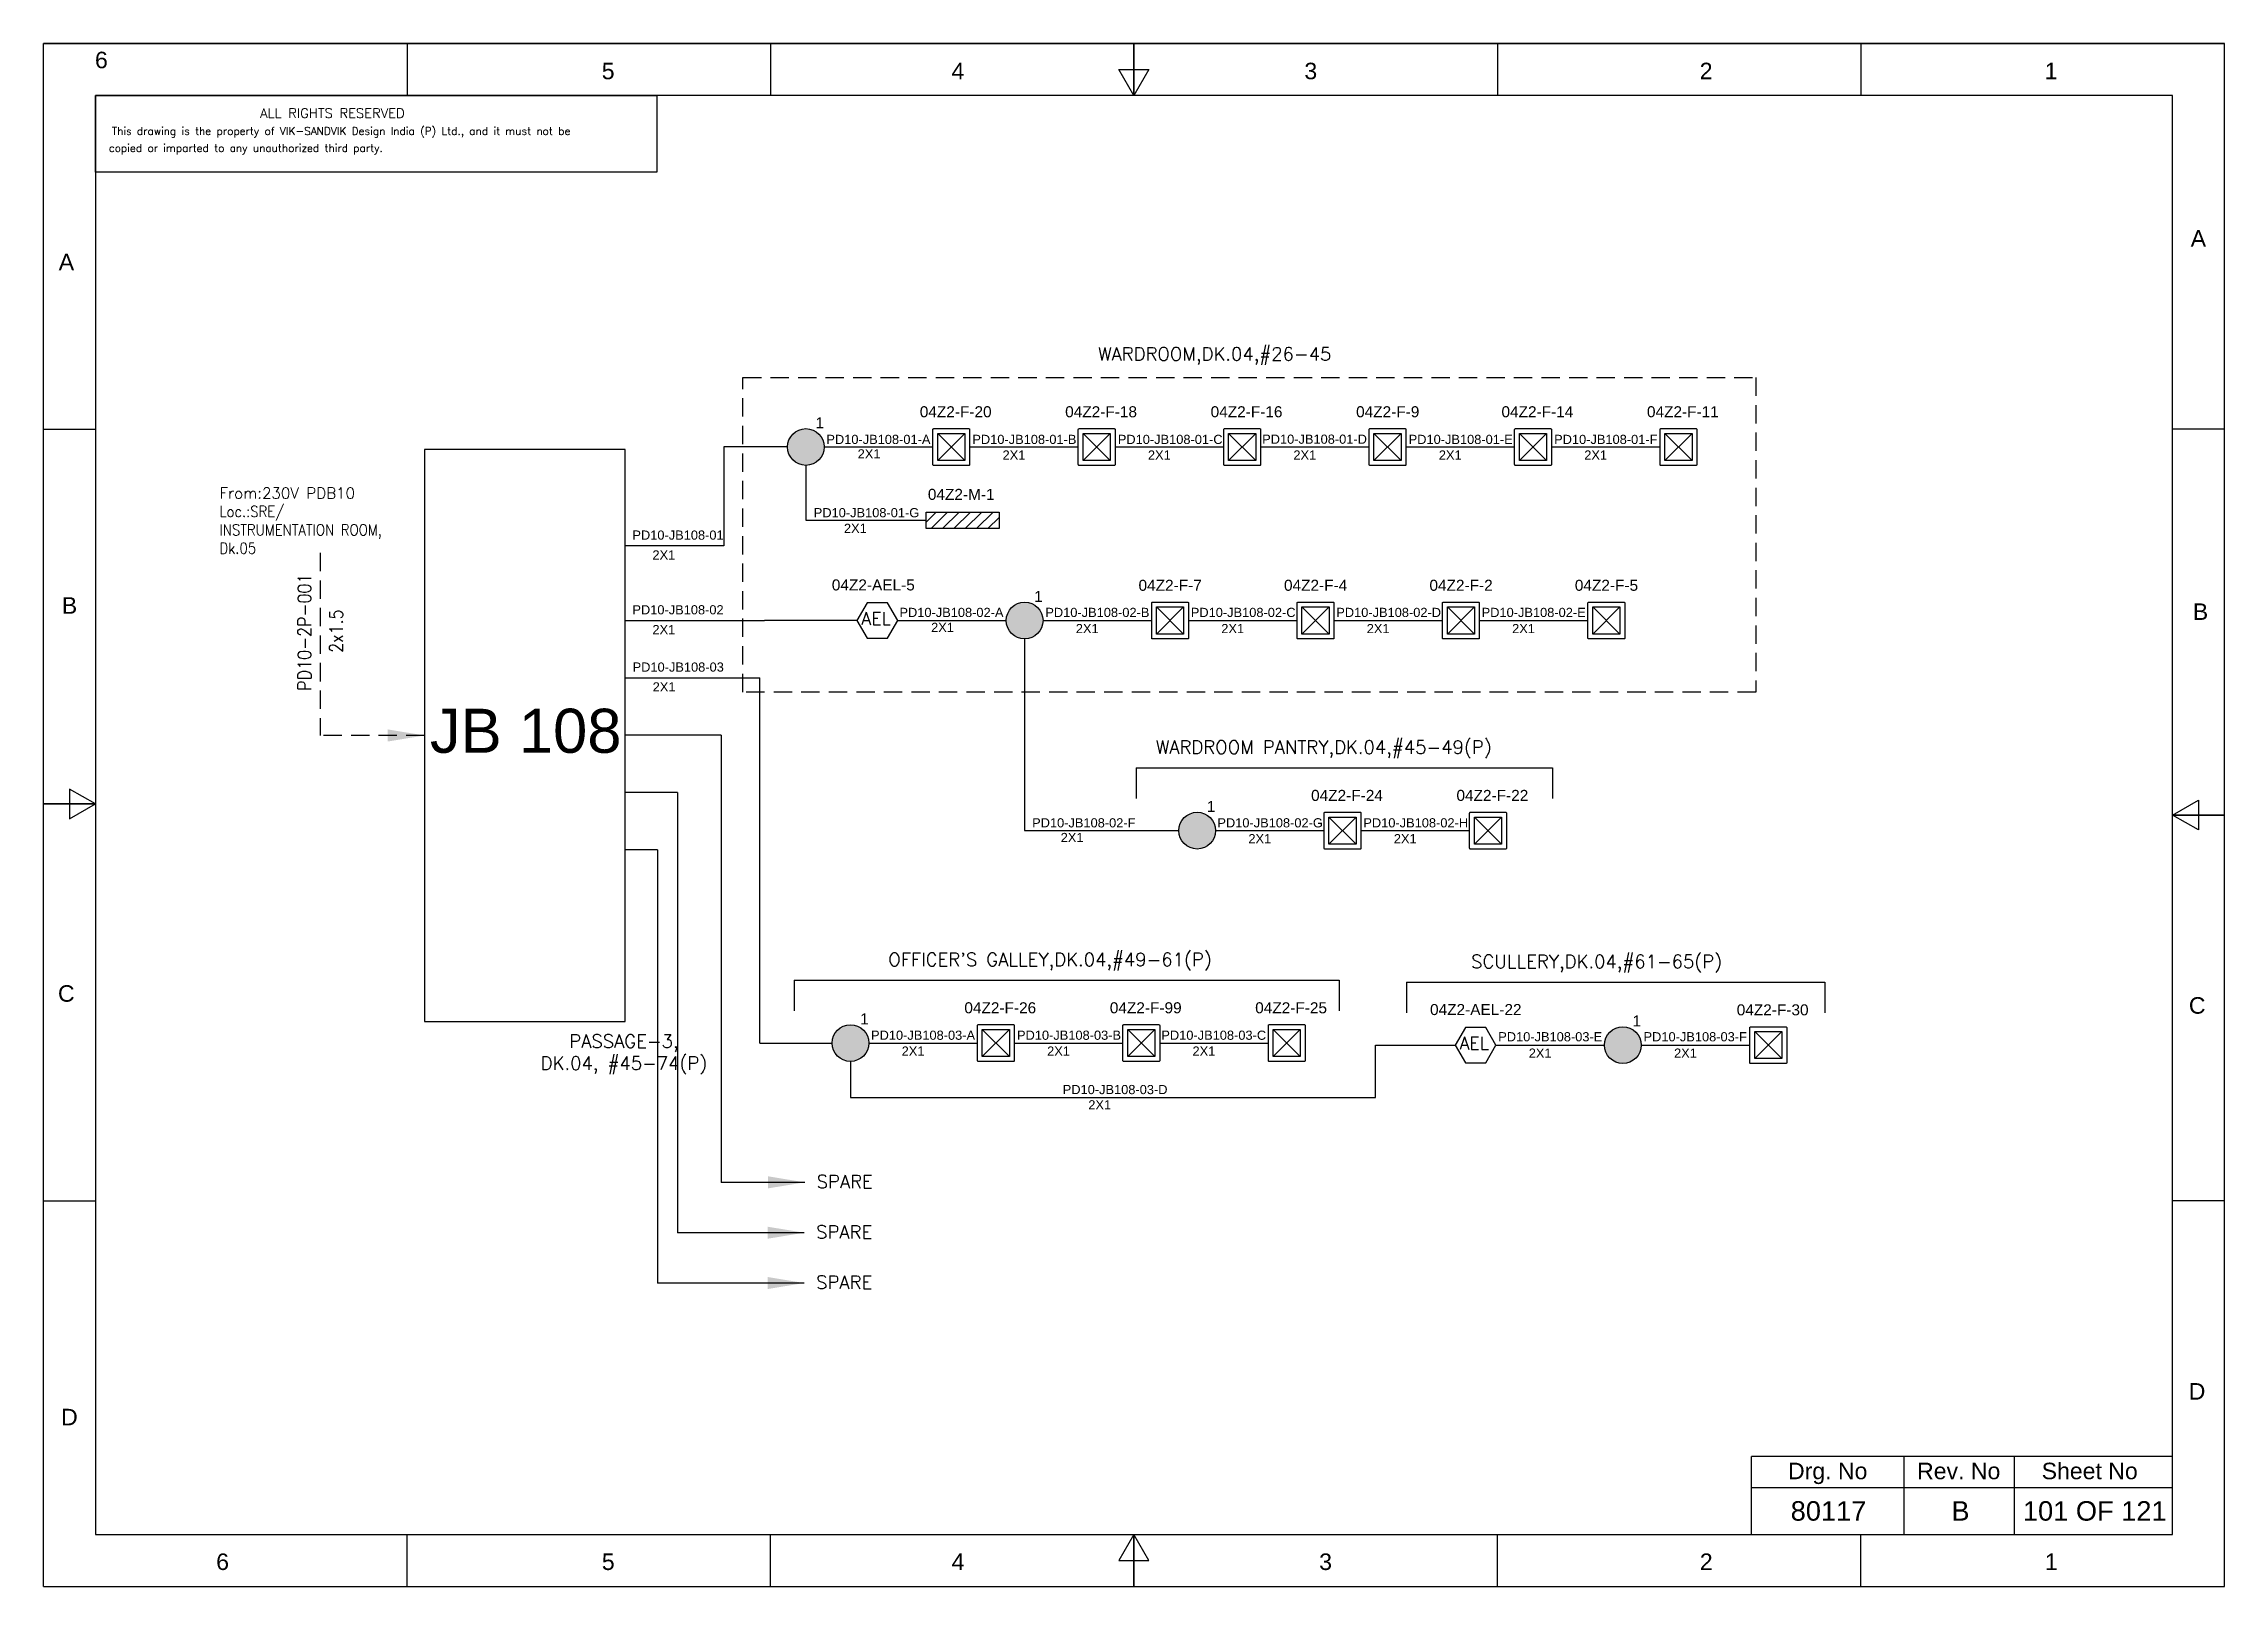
# Model space of a CAD drawing. Header units: inches. Extents: x -3311 to 1429, y -713 to 2436.
# Drawn here: x -3309.1 to -3012.1, y -713.5 to -503.4 of the extents above; entities that cross this region are included whole.
import ezdxf
from ezdxf.enums import TextEntityAlignment as Align

# ---------------------------------------------------------------- set-up
doc = ezdxf.new("R2010")
doc.units = ezdxf.units.IN
doc.linetypes.add('HIDDEN', pattern=[0.375, 0.25, -0.125])
doc.linetypes.add('SOLID', pattern=[0])
for name, color, linetype, lineweight in [('ELEC_TXT-025', 1, 'Continuous', 25), ('HEL-025', 1, 'Continuous', 25), ('HEL-035', 2, 'Continuous', 35)]:
    doc.layers.add(name, color=color, linetype=linetype, lineweight=lineweight)
for name, color, linetype in [('Fmount', 7, 'Continuous'), ('LINE', 3, 'SOLID'), ('MirL', 7, 'Continuous')]:
    doc.layers.add(name, color=color, linetype=linetype)
doc.styles.add('_NORMAL', font='arial.ttf')
doc.styles.add('ROMANS', font='simplex.shx', dxfattribs={"width": 0.88})
doc.styles.get("Standard").update_dxf_attribs({"font": 'arial.ttf'})
doc.dimstyles.get("Standard").update_dxf_attribs({"dimtxt": 0.18, "dimasz": 0.18, "dimexe": 0.18, "dimexo": 0.0625, "dimgap": 0.09, "dimtad": 0, "dimtih": 1, "dimtoh": 1, "dimdec": 4, "dimzin": 0, "dimdsep": 46, "dimtxsty": 'Standard', "dimcen": 0.09, "dimadec": 0, "dimazin": 0, "dimtfac": 1, "dimtdec": 4, "dimtofl": 0, "dimtmove": 0, "dimatfit": 3, "dimfxl": 1, "dimtolj": 1, "dimtzin": 0, "dimarcsym": 0})

msp = doc.modelspace()

# ---------------------------------------------------------------- texts
at = {"color": 7}
for s, p in [('PD10-JB108-01-A', (-3202.45, -557.94, 0.03)), ('PD10-JB108-01-B', (-3182.57, -557.94, 0.03)), ('PD10-JB108-01-C', (-3162.76, -557.94, 0.03)), ('PD10-JB108-01-D', (-3143.1, -557.91, 0.03)), ('PD10-JB108-01-E', (-3123.15, -557.94, 0.03)), ('PD10-JB108-01-F', (-3103.34, -557.94, 0.03)), ('2X1', (-3198.19, -559.91)), ('2X1', (-3178.46, -560.07, -0.03)), ('2X1', (-3158.66, -560.07, -0.03)), ('2X1', (-3138.85, -560.07, -0.03)), ('2X1', (-3119.04, -560.07, -0.03)), ('2X1', (-3099.24, -560.07, -0.03)), ('PD10-JB108-01-G', (-3204.17, -567.92, 0.03)), ('PD10-JB108-01', (-3228.87, -570.97)), ('2X1', (-3200.06, -570.05, -0.03)), ('2X1', (-3226.14, -573.67)), ('PD10-JB108-02', (-3228.87, -581.14)), ('PD10-JB108-02-A', (-3192.5, -581.5, 0.03)), ('PD10-JB108-02-B', (-3172.63, -581.5, 0.03)), ('PD10-JB108-02-C', (-3152.82, -581.5, 0.03)), ('PD10-JB108-02-D', (-3133.01, -581.5, 0.03)), ('PD10-JB108-02-E', (-3113.21, -581.5, 0.03)), ('2X1', (-3226.14, -583.84)), ('2X1', (-3188.19, -583.54)), ('2X1', (-3168.48, -583.7, -0.03)), ('2X1', (-3148.67, -583.7, -0.03)), ('2X1', (-3128.86, -583.7, -0.03)), ('2X1', (-3109.06, -583.7, -0.03)), ('PD10-JB108-03', (-3228.84, -588.94)), ('2X1', (-3226.11, -591.64)), ('PD10-JB108-02-F', (-3174.43, -610.15, 0.03)), ('2X1', (-3170.54, -612.15)), ('PD10-JB108-02-G', (-3149.2, -610.15, 0.03)), ('2X1', (-3144.98, -612.31, -0.03)), ('PD10-JB108-02-H', (-3129.32, -610.15, 0.03)), ('2X1', (-3125.17, -612.31, -0.03)), ('PD10-JB108-03-A', (-3196.37, -639.07, 0.03)), ('PD10-JB108-03-B', (-3176.49, -639.07, 0.03)), ('PD10-JB108-03-C', (-3156.83, -639.07, 0.03)), ('PD10-JB108-03-E', (-3110.95, -639.28, 0.03)), ('PD10-JB108-03-F', (-3091.16, -639.28, 0.03)), ('2X1', (-3192.2, -641.23, -0.03)), ('2X1', (-3172.39, -641.23, -0.03)), ('2X1', (-3152.59, -641.23, -0.03)), ('2X1', (-3106.8, -641.51, -0.03)), ('2X1', (-3087.01, -641.51, -0.03)), ('PD10-JB108-03-D', (-3170.26, -646.47, 0.03)), ('2X1', (-3166.78, -648.55, -0.03))]:
    msp.add_text(s, height=1.25, dxfattribs=at).set_placement(p)
at = {"color": 7, "lineweight": 30}
msp.add_text('JB 108', height=6, dxfattribs=at).set_placement((-3243.4, -596.99), align=Align.MIDDLE_CENTER)
at = {"color": 7}
for s, height, p in [('Drg. No', 2.246, (-3066.08, -697.78)), ('Rev. No', 2.246, (-3048.24, -697.78)), ('Sheet No', 2.246, (-3030.4, -697.78)), ('80117', 2.653, (-3065.97, -703.22)), ('B', 2.65, (-3048, -703.22)), ('101 OF 121', 2.653, (-3029.71, -703.22))]:
    msp.add_text(s, height=height, dxfattribs=at).set_placement(p, align=Align.MIDDLE_CENTER)
at = {"color": 7, "char_height": 1.8, "attachment_point": 1, "style": '_NORMAL'}
for s, insert, width in [('{\\Fromans|c0;\\C2;WARDROOM,DK.04,#26-45}', (-3165.47, -544.78, 0.27), 128.8823), ('{\\Fromans|c0;\\C2;WARDROOM PANTRY,DK.04,#45-49(P)}', (-3157.6, -598.31, 0.22), 128.8823), ("{\\Fromans|c0;\\C2;OFFICER'S GALLEY,DK.04,#49-61(P)}", (-3194.02, -627.23, 0.22), 128.8823), ('{\\Fromans|c0;\\C2;SCULLERY,DK.04,#61-65(P)}', (-3114.64, -627.51, 0.22), 128.8823), ('{\\Fromans|c0;\\C2;SPARE}', (-3203.77, -657.48), 8.1658), ('{\\Fromans|c0;\\C2;SPARE}', (-3203.85, -664.34), 8.1658), ('{\\Fromans|c0;\\C2;SPARE}', (-3203.85, -671.19), 8.1658)]:
    msp.add_mtext(s, dxfattribs=dict(at, insert=insert, width=width))
at = {"color": 7, "insert": (-3285.1, -563.88), "char_height": 1.5, "width": 36.8884, "attachment_point": 1}
msp.add_mtext('{\\Fromans|c0;\\C2;From:230V PDB10 \\P\\Fsimplex|c0;\\W0.88;Loc.:SRE/\\PINSTRUMENTATION ROOM,      \\PDk.05}', dxfattribs=at)
at = {"color": 7, "insert": (-3274.44, -591.54), "char_height": 1.8, "width": 17.1296, "attachment_point": 1, "rotation": 90, "style": '_NORMAL'}
msp.add_mtext('{\\Fromans|c0;\\W0.88;PD10-2P-001}', dxfattribs=at)
at = {"color": 7, "insert": (-3270.1, -586.37), "char_height": 1.8, "attachment_point": 1, "rotation": 90, "style": '_NORMAL'}
msp.add_mtext('{\\Fsimplex|c0;\\W0.88;2x1.5}', dxfattribs=at)
at = {"color": 7, "insert": (-3241.36, -638.35), "char_height": 1.8, "attachment_point": 1, "style": '_NORMAL'}
msp.add_mtext('\\pxqc;{\\Fromans|c0;\\C2;PASSAGE-3, \\PDK.04, #45-74(P)}', dxfattribs=at)

# ---------------------------------------------------------------- blocks, each defined once
blk = doc.blocks.new('fr')
at = {"color": 7, "linetype": 'Continuous'}
for p, q in [((33763.99, 4500.4), (33466.99, 4500.4)), ((33466.99, 4500.4), (33763.99, 4500.4)), ((33466.99, 4290.33), (33466.99, 4500.4)), ((33516.49, 4500.4), (33516.49, 4493.33)), ((33565.99, 4500.4), (33565.99, 4493.33)), ((33615.49, 4500.4), (33615.49, 4493.33)), ((33615.49, 4493.33), (33615.49, 4500.4)), ((33615.49, 4500.4), (33615.49, 4493.33)), ((33664.99, 4500.4), (33664.99, 4493.33)), ((33714.49, 4500.4), (33714.49, 4493.33)), ((33763.99, 4290.33), (33763.99, 4500.4)), ((33763.99, 4290.33), (33763.99, 4500.4)), ((33615.49, 4493.33), (33613.45, 4496.87)), ((33613.45, 4496.87), (33617.53, 4496.87)), ((33617.53, 4496.87), (33615.49, 4493.33)), ((33756.92, 4493.33), (33474.06, 4493.33)), ((33474.06, 4493.33), (33474.06, 4297.41)), ((33756.92, 4297.41), (33756.92, 4493.33)), ((33466.99, 4447.89), (33474.06, 4447.89)), ((33763.99, 4447.89), (33756.92, 4447.89)), ((33474.06, 4396.87), (33470.53, 4398.91)), ((33470.53, 4398.91), (33470.53, 4394.83)), ((33466.99, 4396.87), (33474.06, 4396.87)), ((33474.06, 4396.87), (33466.99, 4396.87)), ((33466.99, 4396.87), (33474.06, 4396.87)), ((33470.53, 4394.83), (33474.06, 4396.87)), ((33756.92, 4395.37), (33760.45, 4397.41)), ((33760.45, 4397.41), (33760.45, 4393.33)), ((33763.99, 4395.37), (33756.92, 4395.37)), ((33760.45, 4393.33), (33756.92, 4395.37)), ((33756.92, 4395.37), (33763.99, 4395.37)), ((33763.99, 4395.37), (33756.92, 4395.37)), ((33466.99, 4342.85), (33474.06, 4342.85)), ((33763.99, 4342.85), (33756.92, 4342.85)), ((33474.06, 4297.41), (33756.92, 4297.41)), ((33516.49, 4290.33), (33516.49, 4297.41)), ((33565.99, 4290.33), (33565.99, 4297.41)), ((33615.49, 4297.41), (33613.45, 4293.87)), ((33615.49, 4290.33), (33615.49, 4297.41)), ((33617.53, 4293.87), (33615.49, 4297.41)), ((33615.49, 4297.41), (33615.49, 4290.33)), ((33615.49, 4290.33), (33615.49, 4297.41)), ((33664.99, 4290.33), (33664.99, 4297.41)), ((33714.49, 4290.33), (33714.49, 4297.41)), ((33613.45, 4293.87), (33617.53, 4293.87)), ((33466.99, 4290.33), (33763.99, 4290.33)), ((33466.99, 4290.33), (33763.99, 4290.33))]:
    blk.add_line(p, q, dxfattribs=at)
at = {"color": 7, "style": '_NORMAL'}
for s, p in [('6', (33474.86, 4498.18)), ('5', (33543.88, 4496.68)), ('4', (33591.52, 4496.68)), ('3', (33639.57, 4496.68)), ('2', (33693.41, 4496.68)), ('1', (33740.39, 4496.68)), ('A', (33760.45, 4473.88)), ('A', (33470.1, 4470.68)), ('B', (33470.52, 4423.9)), ('B', (33760.74, 4423.06)), ('C', (33470.08, 4371.07)), ('C', (33760.29, 4369.44)), ('D', (33760.27, 4316.89)), ('D', (33470.51, 4313.39)), ('6', (33491.37, 4293.69)), ('5', (33543.89, 4293.69)), ('4', (33591.53, 4293.69)), ('3', (33641.59, 4293.69)), ('2', (33693.43, 4293.69)), ('1', (33740.41, 4293.69))]:
    blk.add_text(s, height=2.25, dxfattribs=at).set_placement(p, align=Align.MIDDLE_CENTER)
blk = doc.blocks.new('A$C4BAD7D21')
at = {"layer": 'HEL-025'}
blk.add_lwpolyline([(-34000, 0), (-34000, 2086), (-18714, 2086), (-18714, 0)], close=True, dxfattribs=at)
at = {"layer": 'HEL-025', "style": 'ROMANS'}
for s, p in [('This drawing is the property of VIK-SANDVIK Design India (P) Ltd., and it must not be', (-33558, 1016)), (' copied or imparted to any unauthorized third party.', (-33785, 550))]:
    blk.add_text(s, height=210, dxfattribs=at).set_placement(p)
at = {"layer": 'HEL-035', "style": 'ROMANS'}
blk.add_text('     ALL RIGHTS RESERVED', height=262.5, dxfattribs=at).set_placement((-30497, 1476))
blk = doc.blocks.new('FIXED_KEY_SWITCH')
h = blk.add_hatch(color=1)
h.dxf.hatch_style = 1
edge = h.paths.add_edge_path()
edge.add_arc((848.13, 1737.46), 2.5, 0, 360)
at = {"color": 1}
blk.add_circle((848.13, 1737.46), 2.5, dxfattribs=at)
at = {"color": 7, "insert": (849.44, 1741.5), "char_height": 1.5, "attachment_point": 1, "style": '_NORMAL'}
blk.add_mtext_dynamic_manual_height_columns('1', width=1.5, gutter_width=7.5, heights=[0], dxfattribs=at)
blk = doc.blocks.new('SWT')
blk.add_blockref('FIXED_KEY_SWITCH', (0, 0))
blk.add_attdef('TAG_NO', (844.55, 1741.11), '', height=1.5)
blk = doc.blocks.new('AEL')
at = {"color": 4}
blk.add_lwpolyline([(989.98, -190.09), (992.75, -190.09), (994.14, -187.69), (992.75, -185.28), (989.98, -185.28), (988.59, -187.69)], close=True, dxfattribs=at)
at = {"color": 4, "style": 'ROMANS'}
blk.add_text('AEL', height=1.725, dxfattribs=at).set_placement((989.2, -188.27))
blk = doc.blocks.new('AEL_L')
blk.add_blockref('AEL', (0, 0))
blk.add_attdef('TAG_NO', (986.55, -183.59), '', height=1.5)
blk = doc.blocks.new('LED FLUSH MOUNT')
for p, q in [((114818, 79432), (114604, 79219)), ((114604, 79432), (114818, 79219))]:
    blk.add_line(p, q)
blk.add_lwpolyline([(114572, 79470), (114850, 79470, -0.414214), (114856, 79464), (114856, 79186, -0.414214), (114850, 79180), (114572, 79180, -0.414214), (114566, 79186), (114566, 79464, -0.414214)], format="xyb", close=True)
blk.add_lwpolyline([(114604, 79432), (114818, 79432), (114818, 79219), (114604, 79219)], close=True)
blk = doc.blocks.new('LED Flush Mounted Light 22W')
blk.add_blockref('LED FLUSH MOUNT', (0, 0))
at = {"style": 'ROMANS', "width": 0.7}
blk.add_attdef('TAG_NO.:', (113905, 79579), '', height=250, dxfattribs=at)
blk = doc.blocks.new('MIR')
h = blk.add_hatch()
h.set_pattern_fill('ANSI31', color=256, scale=500)
h.set_pattern_definition([(45, (0, 0), (-44.194174, 44.194174), [])])
h.paths.add_polyline_path([(109452, 30143), (110019, 30143), (110019, 30272), (109452, 30272)])
at = {"elevation": -6}
blk.add_lwpolyline([(109452, 30272), (110019, 30272), (110019, 30143), (109452, 30143)], close=True, dxfattribs=at)
blk = doc.blocks.new('MIRROR LIGHT')
blk.add_blockref('MIR', (0, 0))
at = {"style": 'ROMANS', "width": 0.7}
blk.add_attdef('TAG_NO.:', (108952, 30348), '', height=250, dxfattribs=at)

# ---------------------------------------------------------------- linework, layer by layer
for p, q in [((-3216.44, -558.35), (-3216.44, -571.81)), ((-3207.74, -558.35), (-3216.44, -558.35)), ((-3198.3, -581.98), (-3210.86, -581.98)), ((-3175.45, -584.48), (-3175.45, -610.59)), ((-3211.5, -639.51), (-3211.5, -589.78)), ((-3216.79, -597.58), (-3229.84, -597.58)), ((-3216.79, -597.58), (-3216.79, -658.48)), ((-3160.26, -602.02, -0.05), (-3103.57, -602.02, -0.05)), ((-3222.71, -605.39), (-3229.84, -605.39)), ((-3222.71, -605.39), (-3222.71, -665.34)), ((-3225.43, -613.19), (-3229.84, -613.19)), ((-3225.43, -613.19), (-3225.43, -672.19)), ((-3206.85, -630.94, -0.05), (-3132.63, -630.94, -0.05)), ((-3123.43, -631.23, -0.05), (-3066.46, -631.23, -0.05)), ((-3199.17, -642.01), (-3199.17, -646.91))]:
    msp.add_line(p, q)
at = {"color": 7, "linetype": 'Continuous'}
for p, q in [((-3019.13, -695.83), (-3076.45, -695.83)), ((-3076.45, -706.42), (-3076.45, -695.83)), ((-3055.68, -706.42), (-3055.68, -695.83)), ((-3040.66, -706.42), (-3040.66, -695.83)), ((-3076.45, -700.01), (-3019.13, -700.01))]:
    msp.add_line(p, q, dxfattribs=at)
at = {"linetype": 'HIDDEN', "ltscale": 10}
msp.add_lwpolyline([(-3213.81, -548.89), (-3075.87, -548.89), (-3075.87, -591.72), (-3213.81, -591.72)], close=True, dxfattribs=at)
msp.add_lwpolyline([(-3271.39, -572.76), (-3271.39, -597.63)], dxfattribs=at)
at = {"layer": 'LINE', "color": 0}
for p, q in [((-3202.74, -558.35), (-3187.95, -558.35)), ((-3182.94, -558.35), (-3168.14, -558.35)), ((-3163.13, -558.35), (-3148.33, -558.35)), ((-3143.32, -558.35), (-3128.53, -558.35)), ((-3123.52, -558.35), (-3108.72, -558.35)), ((-3103.71, -558.35), (-3088.91, -558.35)), ((-3257.18, -558.68), (-3257.18, -636.59)), ((-3229.84, -558.68), (-3257.18, -558.68)), ((-3229.84, -636.59), (-3229.84, -558.68)), ((-3205.24, -560.85), (-3205.24, -568.33)), ((-3205.24, -568.33), (-3188.85, -568.33)), ((-3216.44, -571.81), (-3229.84, -571.81)), ((-3229.84, -581.98), (-3210.86, -581.98)), ((-3192.74, -581.98), (-3177.95, -581.98)), ((-3172.95, -581.98), (-3158.15, -581.98)), ((-3153.14, -581.98), (-3138.35, -581.98)), ((-3133.33, -581.98), (-3118.54, -581.98)), ((-3113.53, -581.98), (-3098.73, -581.98)), ((-3229.81, -589.78), (-3211.5, -589.78)), ((-3160.26, -602.02, -0.05), (-3160.26, -606.21, -0.05)), ((-3103.57, -602.02, -0.05), (-3103.57, -606.21, -0.05)), ((-3175.45, -610.59), (-3154.45, -610.59)), ((-3149.45, -610.59), (-3134.66, -610.59)), ((-3129.65, -610.59), (-3114.85, -610.59)), ((-3206.85, -630.94, -0.05), (-3206.85, -635.13, -0.05)), ((-3132.63, -630.94, -0.05), (-3132.63, -635.13, -0.05)), ((-3123.43, -631.23, -0.05), (-3123.43, -635.42, -0.05)), ((-3066.46, -631.23, -0.05), (-3066.46, -635.42, -0.05)), ((-3257.18, -636.59), (-3229.84, -636.59)), ((-3211.5, -639.51), (-3201.67, -639.51)), ((-3196.67, -639.51), (-3181.87, -639.51)), ((-3176.86, -639.51), (-3162.07, -639.51)), ((-3157.06, -639.51), (-3142.26, -639.51)), ((-3127.65, -639.8), (-3116.83, -639.8)), ((-3111.27, -639.8), (-3096.48, -639.8)), ((-3091.48, -639.8), (-3076.68, -639.8))]:
    msp.add_line(p, q, dxfattribs=at)
at = {"layer": 'LINE', "color": 7}
msp.add_lwpolyline([(-3199.17, -646.91), (-3127.65, -646.91), (-3127.65, -639.8)], dxfattribs=at)

# ---------------------------------------------------------------- block references
for name, p in [('fr', (-36776.05, -5003.83)), ('SWT', (-4053.37, -2295.81)), ('SWT', (-4023.58, -2319.44)), ('SWT', (-4000.08, -2348.05)), ('SWT', (-4047.3, -2376.97)), ('SWT', (-3942.11, -2377.25))]:
    msp.add_blockref(name, p)
ref = msp.add_blockref('AEL_L', (-4186.88, -394.29))
ref.add_attrib('TAG_NO', '04Z2-AEL-5', (-3201.71, -577.88), dxfattribs={"color": 4, "height": 1.5})
ref = msp.add_blockref('AEL_L', (-4105.41, -452.11))
ref.add_attrib('TAG_NO', '04Z2-AEL-22', (-3120.24, -635.7), dxfattribs={"color": 4, "height": 1.5})
at = {"layer": 'ELEC_TXT-025', "color": 0, "xscale": 0.005, "yscale": 0.005, "zscale": 0.005}
msp.add_blockref('A$C4BAD7D21', (-3131.98, -520.93), dxfattribs=at)
at = {"layer": 'Fmount'}
ref = msp.add_blockref('LED Flush Mounted Light 22W', (-5167.65, -1929.09), dxfattribs=dict(at, xscale=0.01728, yscale=0.01728, zscale=0.01728))
ref.add_attrib('TAG_NO.:', '04Z2-F-20', dxfattribs={"layer": '0', "height": 1.5}).set_placement((-3189.73, -554.75), align=Align.BOTTOM_LEFT)
ref = msp.add_blockref('LED Flush Mounted Light 22W', (-5147.84, -1929.09), dxfattribs=dict(at, xscale=0.01728, yscale=0.01728, zscale=0.01728))
ref.add_attrib('TAG_NO.:', '04Z2-F-18', dxfattribs={"layer": '0', "height": 1.5}).set_placement((-3169.93, -554.75), align=Align.BOTTOM_LEFT)
ref = msp.add_blockref('LED Flush Mounted Light 22W', (-5128.03, -1929.09), dxfattribs=dict(at, xscale=0.01728, yscale=0.01728, zscale=0.01728))
ref.add_attrib('TAG_NO.:', '04Z2-F-16', dxfattribs={"layer": '0', "height": 1.5}).set_placement((-3150.12, -554.75), align=Align.BOTTOM_LEFT)
ref = msp.add_blockref('LED Flush Mounted Light 22W', (-5108.23, -1929.09), dxfattribs=dict(at, xscale=0.01728, yscale=0.01728, zscale=0.01728))
ref.add_attrib('TAG_NO.:', '04Z2-F-9', dxfattribs={"layer": '0', "height": 1.5}).set_placement((-3130.31, -554.75), align=Align.BOTTOM_LEFT)
ref = msp.add_blockref('LED Flush Mounted Light 22W', (-5088.42, -1929.09), dxfattribs=dict(at, xscale=0.01728, yscale=0.01728, zscale=0.01728))
ref.add_attrib('TAG_NO.:', '04Z2-F-14', dxfattribs={"layer": '0', "height": 1.5}).set_placement((-3110.51, -554.75), align=Align.BOTTOM_LEFT)
ref = msp.add_blockref('LED Flush Mounted Light 22W', (-5068.61, -1929.09), dxfattribs=dict(at, xscale=0.01728, yscale=0.01728, zscale=0.01728))
ref.add_attrib('TAG_NO.:', '04Z2-F-11', dxfattribs={"layer": '0', "height": 1.5}).set_placement((-3090.7, -554.75), align=Align.BOTTOM_LEFT)
ref = msp.add_blockref('LED Flush Mounted Light 22W', (-5137.85, -1952.72), dxfattribs=dict(at, xscale=0.01728, yscale=0.01728, zscale=0.01728))
ref.add_attrib('TAG_NO.:', '04Z2-F-7', dxfattribs={"layer": '0', "height": 1.5}).set_placement((-3159.94, -578.38), align=Align.BOTTOM_LEFT)
ref = msp.add_blockref('LED Flush Mounted Light 22W', (-5118.04, -1952.72), dxfattribs=dict(at, xscale=0.01728, yscale=0.01728, zscale=0.01728))
ref.add_attrib('TAG_NO.:', '04Z2-F-4', dxfattribs={"layer": '0', "height": 1.5}).set_placement((-3140.13, -578.38), align=Align.BOTTOM_LEFT)
ref = msp.add_blockref('LED Flush Mounted Light 22W', (-5098.24, -1952.72), dxfattribs=dict(at, xscale=0.01728, yscale=0.01728, zscale=0.01728))
ref.add_attrib('TAG_NO.:', '04Z2-F-2', dxfattribs={"layer": '0', "height": 1.5}).set_placement((-3120.32, -578.38), align=Align.BOTTOM_LEFT)
ref = msp.add_blockref('LED Flush Mounted Light 22W', (-5078.43, -1952.72), dxfattribs=dict(at, xscale=0.01728, yscale=0.01728, zscale=0.01728))
ref.add_attrib('TAG_NO.:', '04Z2-F-5', dxfattribs={"layer": '0', "height": 1.5}).set_placement((-3100.52, -578.38), align=Align.BOTTOM_LEFT)
ref = msp.add_blockref('LED Flush Mounted Light 22W', (-5114.36, -1981.33), dxfattribs=dict(at, xscale=0.01728, yscale=0.01728, zscale=0.01728))
ref.add_attrib('TAG_NO.:', '04Z2-F-24', dxfattribs={"layer": '0', "height": 1.5}).set_placement((-3136.44, -606.99), align=Align.BOTTOM_LEFT)
ref = msp.add_blockref('LED Flush Mounted Light 22W', (-5094.55, -1981.33), dxfattribs=dict(at, xscale=0.01728, yscale=0.01728, zscale=0.01728))
ref.add_attrib('TAG_NO.:', '04Z2-F-22', dxfattribs={"layer": '0', "height": 1.5}).set_placement((-3116.64, -606.99), align=Align.BOTTOM_LEFT)
ref = msp.add_blockref('LED Flush Mounted Light 22W', (-5161.57, -2010.25), dxfattribs=dict(at, xscale=0.01728, yscale=0.01728, zscale=0.01728))
ref.add_attrib('TAG_NO.:', '04Z2-F-26', dxfattribs={"layer": '0', "height": 1.5}).set_placement((-3183.66, -635.91), align=Align.BOTTOM_LEFT)
ref = msp.add_blockref('LED Flush Mounted Light 22W', (-5141.77, -2010.25), dxfattribs=dict(at, xscale=0.01728, yscale=0.01728, zscale=0.01728))
ref.add_attrib('TAG_NO.:', '04Z2-F-99', dxfattribs={"layer": '0', "height": 1.5}).set_placement((-3163.85, -635.91), align=Align.BOTTOM_LEFT)
ref = msp.add_blockref('LED Flush Mounted Light 22W', (-5121.96, -2010.25), dxfattribs=dict(at, xscale=0.01728, yscale=0.01728, zscale=0.01728))
ref.add_attrib('TAG_NO.:', '04Z2-F-25', dxfattribs={"layer": '0', "height": 1.5}).set_placement((-3144.05, -635.91), align=Align.BOTTOM_LEFT)
ref = msp.add_blockref('LED Flush Mounted Light 22W', (-5056.38, -2010.54), dxfattribs=dict(at, xscale=0.01728, yscale=0.01728, zscale=0.01728))
ref.add_attrib('TAG_NO.:', '04Z2-F-30', dxfattribs={"layer": '0', "height": 1.5}).set_placement((-3078.47, -636.19), align=Align.BOTTOM_LEFT)
at = {"layer": 'MirL'}
ref = msp.add_blockref('MIRROR LIGHT', (-5104.26, -1096.97, 0.11), dxfattribs=dict(at, xscale=0.0175, yscale=0.0175, zscale=0.0175))
ref.add_attrib('TAG_NO.:', '04Z2-M-1', dxfattribs={"layer": '0', "height": 1.5}).set_placement((-3188.63, -566, -0.11), align=Align.BOTTOM_LEFT)

msp.set_redraw_order([(e.dxf.handle, doc.entitydb.next_handle()) for e in msp.query("TEXT MTEXT ATTDEF DIMENSION ARC_DIMENSION")])  # texts and dimensions are drawn at this point

# ---------------------------------------------------------------- leaders
at = {"linetype": 'HIDDEN', "ltscale": 10}
msp.add_leader([(-3257.18, -597.63), (-3271.39, -597.63)], dimstyle='Standard', override={"dimasz": 5, "dimarcsym": 1}, dxfattribs=at)
for points in [[(-3205.39, -658.48), (-3216.79, -658.48)], [(-3205.47, -665.34), (-3222.71, -665.34)], [(-3205.47, -672.19), (-3225.43, -672.19)]]:
    msp.add_leader(points, dimstyle='Standard', override={"dimasz": 5, "dimarcsym": 1})

doc.saveas('drawing.dxf')
